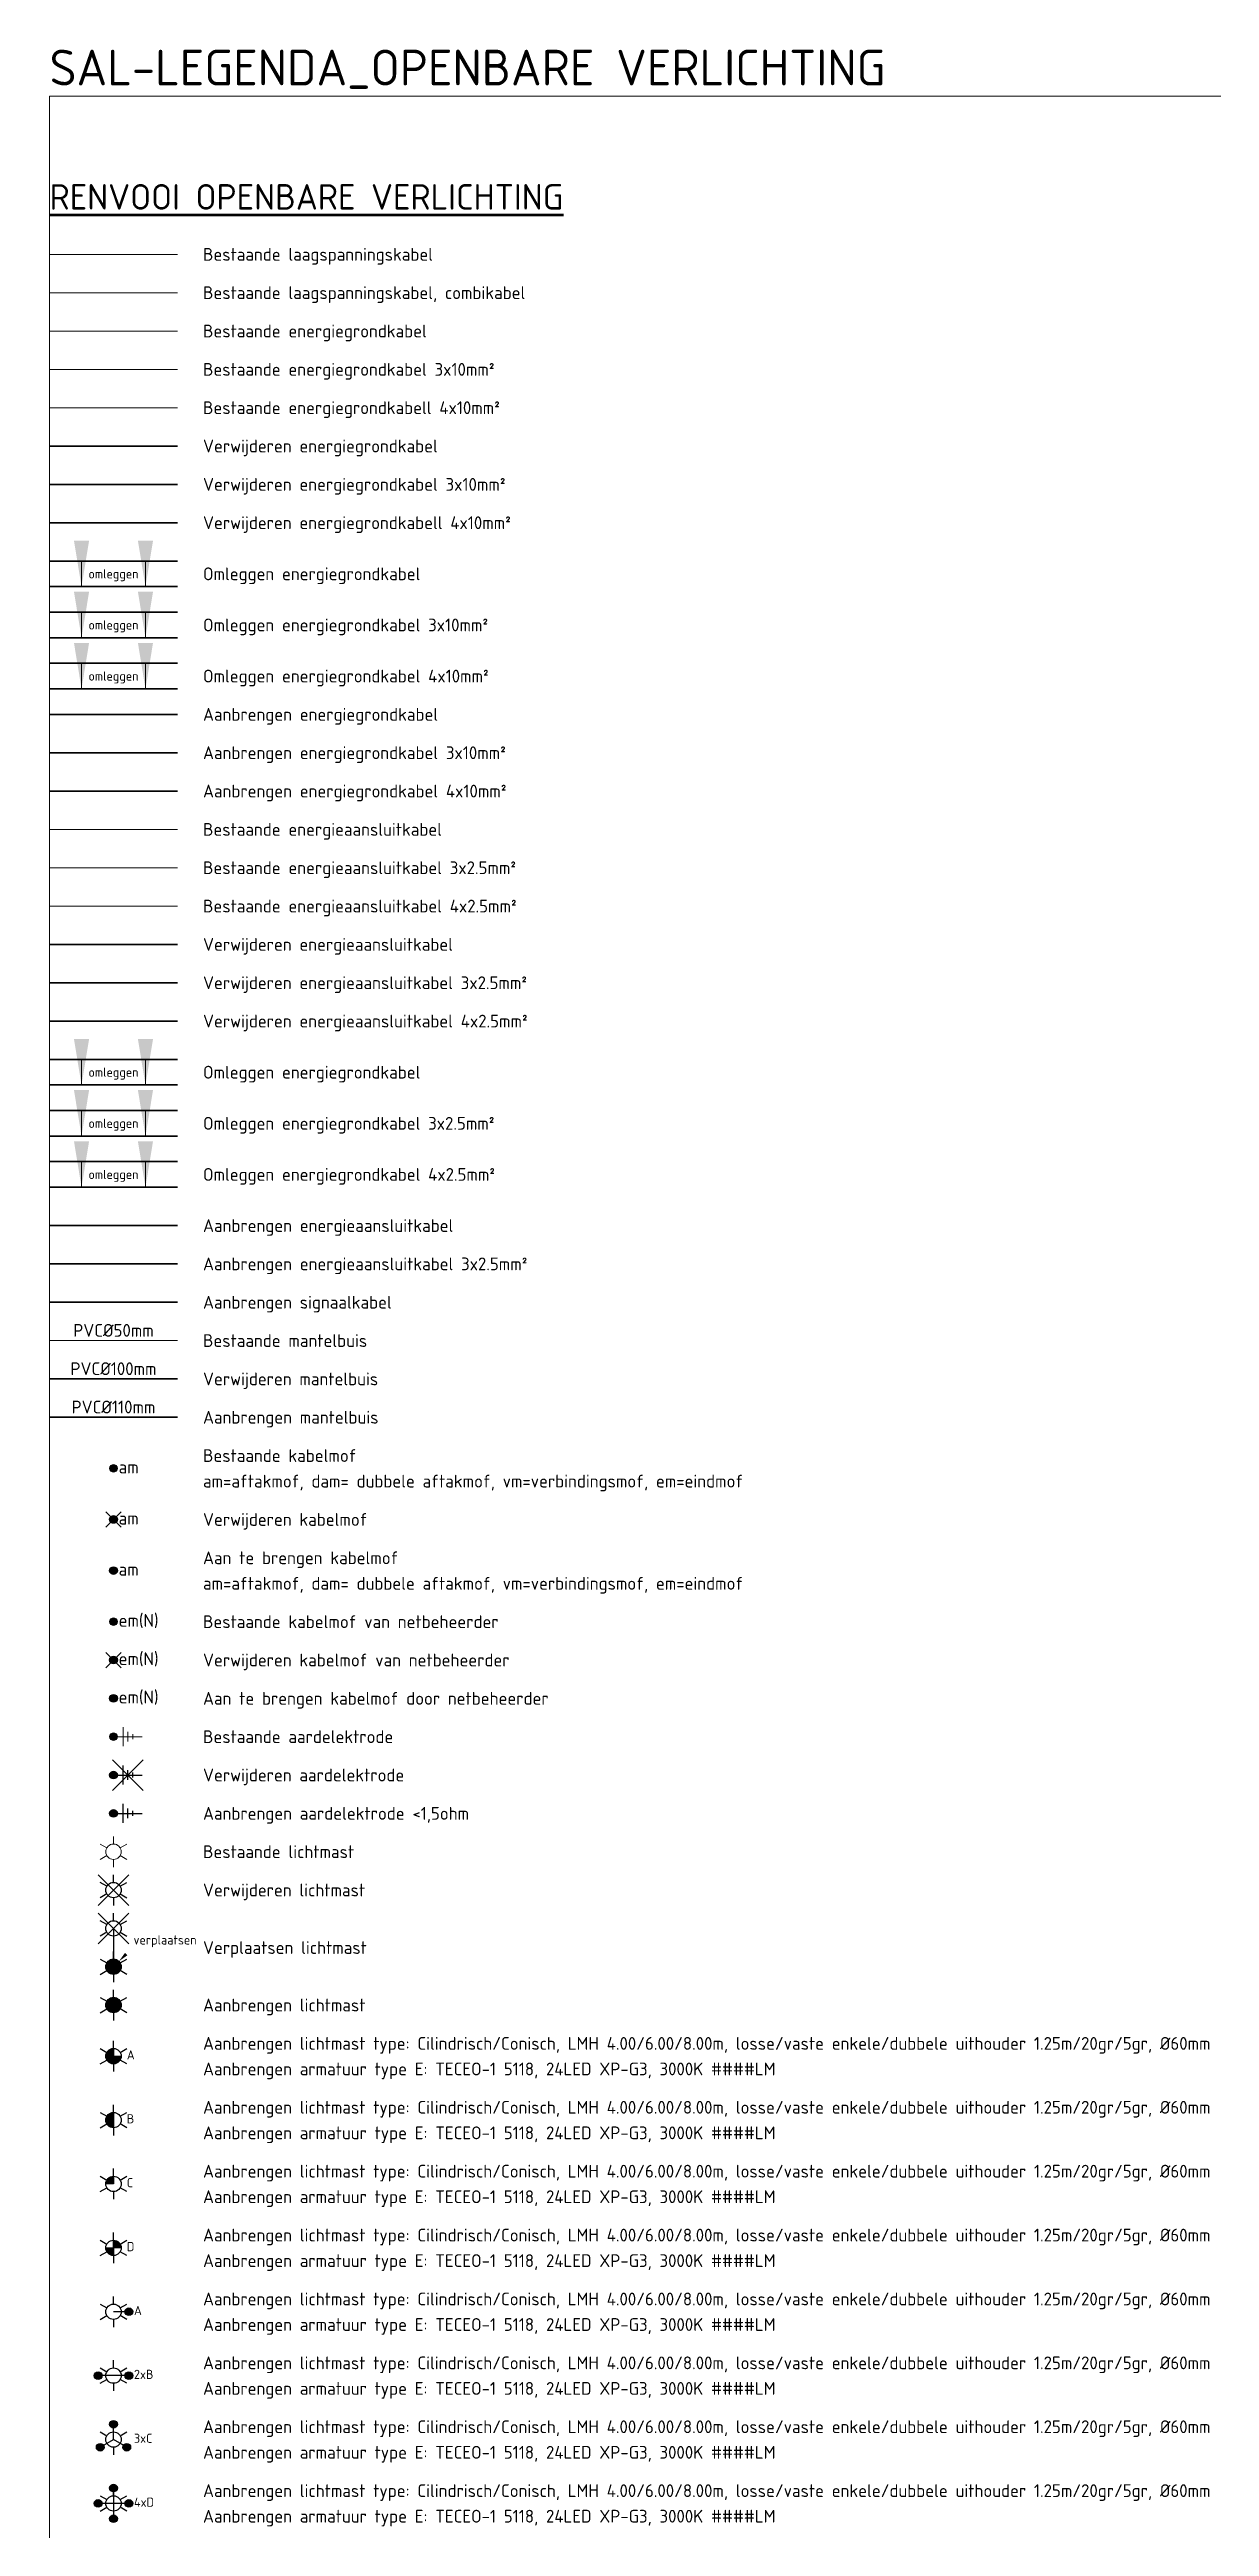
# Model space of a CAD drawing. Header units: metres. Extents: x 2925 to 2975, y 1964 to 2266.
# Drawn here: x 2924.6 to 2970, y 2169.2 to 2266.1 of the extents above; entities that cross this region are included whole.
import ezdxf
from ezdxf.enums import TextEntityAlignment as Align
from ezdxf.lldxf.tags import DXFTag

# ---------------------------------------------------------------- set-up
doc = ezdxf.new("R2010")
doc.units = ezdxf.units.M
for name, color, linetype, lineweight in [('B-WE-KL-ET_LS-G', 190, 'KL-LS-SO', 18), ('B-WE-OV-AARDING-S', 110, 'Continuous', 18), ('B-WE-OV-HULPSTUK_MOF-S', 140, 'Continuous', 18), ('B-WE-OV-HULPSTUK_MOF_NETBEHEERDER-S', 40, 'Continuous', 18), ('B-WE-OV-KABEL_AANSLUITKABEL-G', 21, 'OV-KABEL_AANSLUIT-SO', 18), ('B-WE-OV-KABEL_AANSLUITKABEL_3X2.5MM2-G', 21, 'OV-KABEL_AANSLUIT_3x2.5MM2-SO', 18), ('B-WE-OV-KABEL_AANSLUITKABEL_4X2.5MM2-G', 21, 'OV-KABEL_AANSLUIT_4x2.5MM2-SO', 18), ('B-WE-OV-KABEL_COMBIKABEL-G', 40, 'OV-COMBIKABEL-SO', 18), ('B-WE-OV-KABEL_VOEDINGSKABEL-G', 110, 'OV-KABEL_VOEDING-SO', 18), ('B-WE-OV-KABEL_VOEDINGSKABEL_3X10MM2-G', 110, 'OV-KABEL_AANSLUIT_3x10MM2-SO', 18), ('B-WE-OV-KABEL_VOEDINGSKABEL_4X10MM2-G', 110, 'OV-KABEL_AANSLUIT_4x10MM2-SO', 18), ('B-WE-OV-KABELDOORVOER_MANTELBUIS-G', 7, 'OV-KABELDOORVOER_MANTELBUIS-SO', 18), ('B-WE-OV-KABELDOORVOER_MANTELBUIS-T25', 7, 'Continuous', 25), ('B-WE-OV-LICHTMAST-S', 190, 'Continuous', 18), ('N-WE-OV-AARDING-S', 102, 'Continuous', 25), ('N-WE-OV-HULPSTUK_MOF-S', 160, 'Continuous', 25), ('N-WE-OV-HULPSTUK_MOF_NETBEHEERDER-S', 30, 'Continuous', 25), ('N-WE-OV-KABEL_AANSLUITKABEL-G', 20, 'OV-KABEL_AANSLUIT-SO', 35), ('N-WE-OV-KABEL_AANSLUITKABEL_3X2.5MM2-G', 20, 'OV-KABEL_AANSLUIT_3x2.5MM2-SO', 35), ('N-WE-OV-KABEL_AANSLUITKABEL_4X2.5MM2-G', 20, 'OV-KABEL_AANSLUIT_4x2.5MM2-SO', 35), ('N-WE-OV-KABEL_SIGNAALKABEL-G', 190, 'OV-KABEL_SIGNAAL-SO', 35), ('N-WE-OV-KABEL_VOEDINGSKABEL-G', 102, 'OV-KABEL_VOEDING-SO', 35), ('N-WE-OV-KABEL_VOEDINGSKABEL_3X10MM2-G', 102, 'OV-KABEL_AANSLUIT_3x10MM2-SO', 35), ('N-WE-OV-KABEL_VOEDINGSKABEL_4X10MM2-G', 102, 'OV-KABEL_AANSLUIT_4x10MM2-SO', 35), ('N-WE-OV-KABELDOORVOER_MANTELBUIS-G', 7, 'OV-KABELDOORVOER_MANTELBUIS-SO', 35), ('N-WE-OV-KABELDOORVOER_MANTELBUIS-T25', 7, 'Continuous', 25), ('N-WE-OV-LICHTMAST-S', 190, 'Continuous', 25), ('N-WE-OV-M', 7, 'Continuous', 18), ('N-WE-OV-T18', 10, 'Continuous', 18), ('V-WE-OV-AARDING-S', 110, 'Continuous', 25), ('V-WE-OV-HULPSTUK_MOF-S', 140, 'Continuous', 25), ('V-WE-OV-HULPSTUK_MOF_NETBEHEERDER-S', 40, 'Continuous', 25), ('V-WE-OV-KABEL_AANSLUITKABEL-G', 21, 'V-OV-KABEL_AANSLUIT-SO', 35), ('V-WE-OV-KABEL_AANSLUITKABEL_3X2.5MM2-G', 21, 'V-OV-KABEL_AANSLUIT_3x2.5MM2-SO', 35), ('V-WE-OV-KABEL_AANSLUITKABEL_4X2.5MM2-G', 21, 'V-OV-KABEL_AANSLUIT_4x2.5MM2-SO', 35), ('V-WE-OV-KABEL_VOEDINGSKABEL-G', 110, 'V-OV-KABEL_VOEDING-SO', 35), ('V-WE-OV-KABEL_VOEDINGSKABEL_3X10MM2-G', 110, 'V-OV-KABEL_AANSLUIT_3x10MM2-SO', 35), ('V-WE-OV-KABEL_VOEDINGSKABEL_4X10MM2-G', 110, 'V-OV-KABEL_AANSLUIT_4x10MM2-SO', 35), ('V-WE-OV-KABELDOORVOER_MANTELBUIS-G', 7, 'V-OV-KABELDOORVOER_MANTELBUIS-SO', 35), ('V-WE-OV-KABELDOORVOER_MANTELBUIS-T25', 7, 'Continuous', 25), ('V-WE-OV-LICHTMAST-S', 190, 'Continuous', 25), ('X-XX-AL-LEGENDA-T25', 7, 'Continuous', 25), ('X-XX-AL-LEGENDA-T50', 130, 'Continuous', 50)]:
    doc.layers.add(name, color=color, linetype=linetype, lineweight=lineweight)
doc.layers.add('X-XX-AL-HULPLIJN-G', color=211, linetype='Continuous', lineweight=18, plot=False)
doc.layers.add('X-XX-AL-HULPLIJN-T70', color=210, linetype='Continuous', lineweight=70, plot=False)
doc.styles.add('NLCS-ISO', font='NLCS-ISO.ttf')
doc.styles.add('NLCS-ISO-ANNOTATIEF-T18', font='NLCS-ISO.ttf', dxfattribs={"height": 1.8})
doc.styles.add('NLCS-ISO-ANNOTATIEF-T25', font='NLCS-ISO.ttf', dxfattribs={"height": 2.5})
doc.styles.add('NLCS-ISO-ANNOTATIEF-T50', font='NLCS-ISO.ttf', dxfattribs={"height": 5})
doc.styles.add('NLCS-ISO-ANNOTATIEF-T70', font='NLCS-ISO.ttf', dxfattribs={"height": 7})
doc.styles.get("Standard").update_dxf_attribs({"font": 'arial.ttf'})
tags = doc.linetypes.add('KL-LS-SO', pattern='A,4,-1,[103,NLCS.SHX,S=0.75,R=0,X=0,Y=0],-1,4,-1,["L",Standard,S=1,R=0,X=0,Y=-0.5],-2', length=13).pattern_tags.tags
tags[18] = DXFTag(74, 10)
tags = doc.linetypes.add('OV-COMBIKABEL-SO', pattern='A,4,-1,[103,NLCS.SHX,S=0.75,R=0,X=0,Y=0],-1,4,-1,["CK",Standard,S=1,R=0,X=0,Y=-0.5],-3', length=14).pattern_tags.tags
tags[18] = DXFTag(74, 10)
tags = doc.linetypes.add('OV-KABEL_AANSLUIT-SO', pattern='A,2,-1,[103,NLCS.SHX,S=0.75,R=0,X=0,Y=0],-1,2,-1,["OV",Standard,S=1,R=0,X=0,Y=-0.5],-3', length=10).pattern_tags.tags
tags[18] = DXFTag(74, 10)
tags = doc.linetypes.add('OV-KABEL_AANSLUIT_3x10MM2-SO', pattern='A,2,-1,[103,NLCS.SHX,S=0.75,R=0,X=0,Y=0],-1,2,-1,["3x10",Standard,S=1,R=0,X=0,Y=-0.5],-4', length=11).pattern_tags.tags
tags[18] = DXFTag(74, 10)
tags = doc.linetypes.add('OV-KABEL_AANSLUIT_3x2.5MM2-SO', pattern='A,2,-1,[103,NLCS.SHX,S=0.75,R=0,X=0,Y=0],-1,2,-1,["3x2.5",Standard,S=1,R=0,X=0,Y=-0.5],-4', length=11).pattern_tags.tags
tags[18] = DXFTag(74, 10)
tags = doc.linetypes.add('OV-KABEL_AANSLUIT_4x10MM2-SO', pattern='A,2,-1,[103,NLCS.SHX,S=0.75,R=0,X=0,Y=0],-1,2,-1,["4x10",Standard,S=1,R=0,X=0,Y=-0.5],-4', length=11).pattern_tags.tags
tags[18] = DXFTag(74, 10)
tags = doc.linetypes.add('OV-KABEL_AANSLUIT_4x2.5MM2-SO', pattern='A,2,-1,[103,NLCS.SHX,S=0.75,R=0,X=0,Y=0],-1,2,-1,["4x2.5",Standard,S=1,R=0,X=0,Y=-0.5],-4', length=11).pattern_tags.tags
tags[18] = DXFTag(74, 10)
tags = doc.linetypes.add('OV-KABEL_SIGNAAL-SO', pattern='A,4,-1,["S",Standard,S=1,R=0,X=0,Y=-0.5],-1,4,-1,["OV",Standard,S=1,R=0,X=0,Y=-0.5],-3', length=14).pattern_tags.tags
tags[19] = DXFTag(74, 10)
tags[6] = DXFTag(74, 10)
tags = doc.linetypes.add('OV-KABEL_VOEDING-SO', pattern='A,4,-1,[103,NLCS.SHX,S=0.75,R=0,X=0,Y=0],-1,4,-1,["OV",Standard,S=1,R=0,X=0,Y=-0.5],-3', length=14).pattern_tags.tags
tags[18] = DXFTag(74, 10)
doc.linetypes.add('OV-KABELDOORVOER_MANTELBUIS-SO', pattern='A,0,-0.5,[73,NLCS.SHX,S=1,R=0,X=0,Y=0],-0.5', length=1)
tags = doc.linetypes.add('V-OV-KABEL_AANSLUIT-SO', pattern='A,1,[24,NLCS.SHX,S=0.5,R=0,X=0,Y=0],1,-1,[103,NLCS.SHX,S=0.75,R=0,X=0,Y=0],-1,1,[24,NLCS.SHX,S=0.5,R=0,X=0,Y=0],1,-1,["OV",Standard,S=1,R=0,X=0,Y=-0.5],-3', length=10).pattern_tags.tags
tags[34] = DXFTag(74, 10)
tags = doc.linetypes.add('V-OV-KABEL_AANSLUIT_3x10MM2-SO', pattern='A,1,[24,NLCS.SHX,S=0.5,R=0,X=0,Y=0],1,-1,[103,NLCS.SHX,S=0.75,R=0,X=0,Y=0],-1,1,[24,NLCS.SHX,S=0.5,R=0,X=0,Y=0],1,-1,["3x10",Standard,S=1,R=0,X=0,Y=-0.5],-4', length=11).pattern_tags.tags
tags[34] = DXFTag(74, 10)
tags = doc.linetypes.add('V-OV-KABEL_AANSLUIT_3x2.5MM2-SO', pattern='A,1,[24,NLCS.SHX,S=0.5,R=0,X=0,Y=0],1,-1,[103,NLCS.SHX,S=0.75,R=0,X=0,Y=0],-1,1,[24,NLCS.SHX,S=0.5,R=0,X=0,Y=0],1,-1,["3x2.5",Standard,S=1,R=0,X=0,Y=-0.5],-4', length=11).pattern_tags.tags
tags[34] = DXFTag(74, 10)
tags = doc.linetypes.add('V-OV-KABEL_AANSLUIT_4x10MM2-SO', pattern='A,1,[24,NLCS.SHX,S=0.5,R=0,X=0,Y=0],1,-1,[103,NLCS.SHX,S=0.75,R=0,X=0,Y=0],-1,1,[24,NLCS.SHX,S=0.5,R=0,X=0,Y=0],1,-1,["4x10",Standard,S=1,R=0,X=0,Y=-0.5],-4', length=11).pattern_tags.tags
tags[34] = DXFTag(74, 10)
tags = doc.linetypes.add('V-OV-KABEL_AANSLUIT_4x2.5MM2-SO', pattern='A,1,[24,NLCS.SHX,S=0.5,R=0,X=0,Y=0],1,-1,[103,NLCS.SHX,S=0.75,R=0,X=0,Y=0],-1,1,[24,NLCS.SHX,S=0.5,R=0,X=0,Y=0],1,-1,["4x2.5",Standard,S=1,R=0,X=0,Y=-0.5],-4', length=11).pattern_tags.tags
tags[34] = DXFTag(74, 10)
tags = doc.linetypes.add('V-OV-KABEL_VOEDING-SO', pattern='A,2,[24,NLCS.SHX,S=0.5,R=0,X=0,Y=0],2,-1,[103,NLCS.SHX,S=0.75,R=0,X=0,Y=0],-1,2,[24,NLCS.SHX,S=0.5,R=0,X=0,Y=0],2,-1,["OV",Standard,S=1,R=0,X=0,Y=-0.5],-3', length=14).pattern_tags.tags
tags[34] = DXFTag(74, 10)
doc.linetypes.add('V-OV-KABELDOORVOER_MANTELBUIS-SO', pattern='A,0,-0.25,[24,NLCS.SHX,S=0.5,R=0,X=0.25,Y=0],-0.25,[73,NLCS.SHX,S=1,R=0,X=0,Y=0],-0.5', length=1)
doc.dimstyles.new('NLCS-ANNOTATIEF-T18-PIJL_L2_H0', dxfattribs={"dimtxt": 2.5, "dimasz": 1.8, "dimexe": 2, "dimexo": 2, "dimgap": 0.7, "dimtad": 1, "dimzin": 0, "dimdsep": 46, "dimtxsty": 'NLCS-ISO-ANNOTATIEF-T18', "dimcen": 0, "dimdle": 2, "dimclrd": 256, "dimclre": 256, "dimclrt": 10, "dimadec": 0, "dimazin": 0, "dimtfac": 1, "dimtdec": 3, "dimtofl": 0, "dimtmove": 0, "dimatfit": 3, "dimfxl": 2, "dimfxlon": 1, "dimtfillclr": 256, "dimtolj": 1, "dimtzin": 0, "dimlwd": -1, "dimlwe": -1, "dimarcsym": 0})

msp = doc.modelspace()

# ---------------------------------------------------------------- texts
at = {"layer": 'B-WE-OV-KABELDOORVOER_MANTELBUIS-T25', "style": 'NLCS-ISO-ANNOTATIEF-T25'}
msp.add_text('PVC%%C50mm', height=0.5, dxfattribs=at).set_placement((2927.146, 2215.6), align=Align.BOTTOM_CENTER)
at = {"layer": 'N-WE-OV-KABELDOORVOER_MANTELBUIS-T25', "style": 'NLCS-ISO-ANNOTATIEF-T25'}
msp.add_text('PVC%%C110mm', height=0.5, dxfattribs=at).set_placement((2927.146, 2212.6), align=Align.BOTTOM_CENTER)
at = {"layer": 'N-WE-OV-T18', "style": 'NLCS-ISO-ANNOTATIEF-T18'}
for s, p in [('omleggen', (2927.146, 2245.6)), ('omleggen', (2927.146, 2243.6)), ('omleggen', (2927.146, 2241.6)), ('omleggen', (2927.146, 2226.1)), ('omleggen', (2927.146, 2224.1)), ('omleggen', (2927.146, 2222.1)), ('verplaatsen', (2929.162, 2192.149))]:
    msp.add_text(s, height=0.36, dxfattribs=at).set_placement(p, align=Align.MIDDLE_CENTER)
at = {"layer": 'V-WE-OV-KABELDOORVOER_MANTELBUIS-T25', "style": 'NLCS-ISO-ANNOTATIEF-T25'}
msp.add_text('PVC%%C100mm', height=0.5, dxfattribs=at).set_placement((2927.146, 2214.1), align=Align.BOTTOM_CENTER)
at = {"layer": 'X-XX-AL-HULPLIJN-T70', "style": 'NLCS-ISO-ANNOTATIEF-T70'}
msp.add_text('SAL-LEGENDA_OPENBARE VERLICHTING', height=1.4, dxfattribs=at).set_placement((2924.646, 2264.29), align=Align.BOTTOM_LEFT)
at = {"layer": 'X-XX-AL-LEGENDA-T25', "style": 'NLCS-ISO-ANNOTATIEF-T25'}
for s, p in [('Bestaande laagspanningskabel', (2930.646, 2257.85)), ('Bestaande laagspanningskabel, combikabel', (2930.646, 2256.35)), ('Bestaande energiegrondkabel', (2930.646, 2254.85)), ('Bestaande energiegrondkabel 3x10mm²', (2930.646, 2253.35)), ('Bestaande energiegrondkabell 4x10mm²', (2930.646, 2251.85)), ('Verwijderen energiegrondkabel', (2930.646, 2250.35)), ('Verwijderen energiegrondkabel 3x10mm²', (2930.646, 2248.85)), ('Verwijderen energiegrondkabell 4x10mm²', (2930.646, 2247.35)), ('Omleggen energiegrondkabel', (2930.646, 2245.35)), ('Omleggen energiegrondkabel 3x10mm²', (2930.646, 2243.35)), ('Omleggen energiegrondkabel 4x10mm²', (2930.646, 2241.35)), ('Aanbrengen energiegrondkabel', (2930.646, 2239.85)), ('Aanbrengen energiegrondkabel 3x10mm²', (2930.646, 2238.35)), ('Aanbrengen energiegrondkabel 4x10mm²', (2930.646, 2236.85)), ('Bestaande energieaansluitkabel', (2930.646, 2235.35)), ('Bestaande energieaansluitkabel 3x2.5mm²', (2930.646, 2233.85)), ('Bestaande energieaansluitkabel 4x2.5mm²', (2930.646, 2232.35)), ('Verwijderen energieaansluitkabel', (2930.646, 2230.85)), ('Verwijderen energieaansluitkabel 3x2.5mm²', (2930.646, 2229.35)), ('Verwijderen energieaansluitkabel 4x2.5mm²', (2930.646, 2227.85)), ('Omleggen energiegrondkabel', (2930.646, 2225.85)), ('Omleggen energiegrondkabel 3x2.5mm²', (2930.646, 2223.85)), ('Omleggen energiegrondkabel 4x2.5mm²', (2930.646, 2221.85)), ('Aanbrengen energieaansluitkabel', (2930.646, 2219.85)), ('Aanbrengen energieaansluitkabel 3x2.5mm²', (2930.646, 2218.35)), ('Aanbrengen signaalkabel', (2930.646, 2216.85)), ('Bestaande mantelbuis', (2930.646, 2215.35)), ('Verwijderen mantelbuis', (2930.646, 2213.85)), ('Aanbrengen mantelbuis', (2930.646, 2212.35)), ('Bestaande kabelmof', (2930.646, 2210.85)), ('am=aftakmof, dam= dubbele aftakmof, vm=verbindingsmof, em=eindmof', (2930.646, 2209.85)), ('Verwijderen kabelmof', (2930.646, 2208.35)), ('Aan te brengen kabelmof', (2930.646, 2206.85)), ('am=aftakmof, dam= dubbele aftakmof, vm=verbindingsmof, em=eindmof', (2930.646, 2205.85)), ('Bestaande kabelmof van netbeheerder', (2930.646, 2204.35)), ('Verwijderen kabelmof van netbeheerder', (2930.646, 2202.85)), ('Aan te brengen kabelmof door netbeheerder', (2930.646, 2201.35)), ('Bestaande aardelektrode', (2930.646, 2199.85)), ('Verwijderen aardelektrode', (2930.646, 2198.35)), ('Aanbrengen aardelektrode <1,5ohm', (2930.646, 2196.85)), ('Bestaande lichtmast', (2930.646, 2195.35)), ('Verwijderen lichtmast', (2930.646, 2193.85)), ('Verplaatsen lichtmast', (2930.646, 2191.6)), ('Aanbrengen lichtmast', (2930.646, 2189.35)), ('Aanbrengen lichtmast type: Cilindrisch/Conisch, LMH 4.00/6.00/8.00m, losse/vaste enkele/dubbele uithouder 1.25m/20gr/5gr, %%C60mm', (2930.646, 2187.85)), ('Aanbrengen armatuur type E: TECEO-1 5118, 24LED XP-G3, 3000K ####LM', (2930.646, 2186.85)), ('Aanbrengen lichtmast type: Cilindrisch/Conisch, LMH 4.00/6.00/8.00m, losse/vaste enkele/dubbele uithouder 1.25m/20gr/5gr, %%C60mm', (2930.646, 2185.35)), ('Aanbrengen armatuur type E: TECEO-1 5118, 24LED XP-G3, 3000K ####LM', (2930.646, 2184.35)), ('Aanbrengen lichtmast type: Cilindrisch/Conisch, LMH 4.00/6.00/8.00m, losse/vaste enkele/dubbele uithouder 1.25m/20gr/5gr, %%C60mm', (2930.646, 2182.85)), ('Aanbrengen armatuur type E: TECEO-1 5118, 24LED XP-G3, 3000K ####LM', (2930.646, 2181.85)), ('Aanbrengen lichtmast type: Cilindrisch/Conisch, LMH 4.00/6.00/8.00m, losse/vaste enkele/dubbele uithouder 1.25m/20gr/5gr, %%C60mm', (2930.646, 2180.35)), ('Aanbrengen armatuur type E: TECEO-1 5118, 24LED XP-G3, 3000K ####LM', (2930.646, 2179.35)), ('Aanbrengen lichtmast type: Cilindrisch/Conisch, LMH 4.00/6.00/8.00m, losse/vaste enkele/dubbele uithouder 1.25m/20gr/5gr, %%C60mm', (2930.646, 2177.85)), ('Aanbrengen armatuur type E: TECEO-1 5118, 24LED XP-G3, 3000K ####LM', (2930.646, 2176.85)), ('Aanbrengen lichtmast type: Cilindrisch/Conisch, LMH 4.00/6.00/8.00m, losse/vaste enkele/dubbele uithouder 1.25m/20gr/5gr, %%C60mm', (2930.646, 2175.35)), ('Aanbrengen armatuur type E: TECEO-1 5118, 24LED XP-G3, 3000K ####LM', (2930.646, 2174.35)), ('Aanbrengen lichtmast type: Cilindrisch/Conisch, LMH 4.00/6.00/8.00m, losse/vaste enkele/dubbele uithouder 1.25m/20gr/5gr, %%C60mm', (2930.646, 2172.85)), ('Aanbrengen armatuur type E: TECEO-1 5118, 24LED XP-G3, 3000K ####LM', (2930.646, 2171.85)), ('Aanbrengen lichtmast type: Cilindrisch/Conisch, LMH 4.00/6.00/8.00m, losse/vaste enkele/dubbele uithouder 1.25m/20gr/5gr, %%C60mm', (2930.646, 2170.35)), ('Aanbrengen armatuur type E: TECEO-1 5118, 24LED XP-G3, 3000K ####LM', (2930.646, 2169.35))]:
    msp.add_text(s, height=0.5, dxfattribs=at).set_placement(p)
at = {"layer": 'X-XX-AL-LEGENDA-T50', "style": 'NLCS-ISO-ANNOTATIEF-T50'}
msp.add_text('%%URENVOOI OPENBARE VERLICHTING', height=1, dxfattribs=at).set_placement((2924.646, 2259.85))

# ---------------------------------------------------------------- blocks, each defined once
blk = doc.blocks.new('SOV-HULP_MOF-SO')
h = blk.add_hatch(color=256)
h.dxf.hatch_style = 1
edge = h.paths.add_edge_path()
edge.add_arc((0, 0), 0.75, 0, 360)
blk.add_circle((0, 0), 0.75)
at = {"style": 'NLCS-ISO'}
blk.add_attdef('Soort:', text='', height=2.5, dxfattribs=at).set_placement((1, 0.25), align=Align.MIDDLE_LEFT)
blk = doc.blocks.new('SOV-LICHTMAST-SO')
h = blk.add_hatch(color=256)
h.dxf.hatch_style = 1
edge = h.paths.add_edge_path()
edge.add_arc((0, 0), 1.5, 0, 360)
at = {"flags": 128}
for points in [[(-2.6, 1.5), (-1.3, 0.75)], [(0, 1.5), (0, 3)], [(1.3, 0.75), (2.6, 1.5)], [(-2.6, -1.5), (-1.3, -0.75)], [(0, -1.5), (0, -3)], [(2.6, -1.5), (1.3, -0.75)]]:
    blk.add_lwpolyline(points, dxfattribs=at)
blk.add_circle((0, 0), 1.5)
at = {"style": 'NLCS-ISO'}
blk.add_attdef('TYPE', text='', height=1.8, dxfattribs=at).set_placement((2.6, 0.25), align=Align.MIDDLE_LEFT)
blk = doc.blocks.new('SOV-LICHTMAST_TYPE1-SO')
h = blk.add_hatch(color=256)
h.dxf.hatch_style = 1
h.paths.add_polyline_path([(0, 0), (0, 1.5, 0.414214), (-1.5, 0, 1), (1.5, 0)])
at = {"flags": 128}
for points in [[(-2.6, 1.5), (-1.3, 0.75)], [(0, 1.5), (0, 3)], [(0, 1.5), (0, 0), (1.5, 0)], [(1.3, 0.75), (2.6, 1.5)], [(-2.6, -1.5), (-1.3, -0.75)], [(0, -1.5), (0, -3)], [(2.6, -1.5), (1.3, -0.75)]]:
    blk.add_lwpolyline(points, dxfattribs=at)
blk.add_circle((0, 0), 1.5)
at = {"style": 'NLCS-ISO'}
blk.add_attdef('TYPE', text='', height=1.8, dxfattribs=at).set_placement((2.6, 0.25), align=Align.MIDDLE_LEFT)
blk = doc.blocks.new('SOV-LICHTMAST_TYPE2-SO')
h = blk.add_hatch(color=256)
h.dxf.hatch_style = 1
h.paths.add_polyline_path([(0, 1.5, 0.414214), (-1.5, 0, 0.414214), (0, -1.5)])
blk.add_line((0, 1.5), (0, -1.5))
at = {"flags": 128}
for points in [[(-2.6, 1.5), (-1.3, 0.75)], [(0, 1.5), (0, 3)], [(1.3, 0.75), (2.6, 1.5)], [(-2.6, -1.5), (-1.3, -0.75)], [(0, -1.5), (0, -3)], [(2.6, -1.5), (1.3, -0.75)]]:
    blk.add_lwpolyline(points, dxfattribs=at)
blk.add_circle((0, 0), 1.5)
at = {"style": 'NLCS-ISO'}
blk.add_attdef('TYPE', text='', height=1.8, dxfattribs=at).set_placement((2.6, 0.25), align=Align.MIDDLE_LEFT)
blk = doc.blocks.new('SOV-LICHTMAST_TYPE3-SO')
h = blk.add_hatch(color=256)
h.dxf.hatch_style = 1
h.paths.add_polyline_path([(0, 1.5, 0.414214), (-1.5, 0), (0, 0)])
at = {"flags": 128}
for points in [[(-2.6, 1.5), (-1.3, 0.75)], [(0, 1.5), (0, 0), (-1.5, 0)], [(0, 1.5), (0, 3)], [(1.3, 0.75), (2.6, 1.5)], [(-2.6, -1.5), (-1.3, -0.75)], [(0, -1.5), (0, -3)], [(2.6, -1.5), (1.3, -0.75)]]:
    blk.add_lwpolyline(points, dxfattribs=at)
blk.add_circle((0, 0), 1.5)
at = {"style": 'NLCS-ISO'}
blk.add_attdef('TYPE', text='', height=1.8, dxfattribs=at).set_placement((2.6, 0.25), align=Align.MIDDLE_LEFT)
blk = doc.blocks.new('SOV-LICHTMAST_TYPE4-SO')
h = blk.add_hatch(color=256)
h.dxf.hatch_style = 1
h.paths.add_polyline_path([(-1.5, 0, 0.414214), (0, -1.5), (0, 0)])
h = blk.add_hatch(color=256)
h.dxf.hatch_style = 1
h.paths.add_polyline_path([(1.5, 0, 0.414214), (0, 1.5), (0, 0)])
at = {"flags": 128}
for points in [[(-2.6, 1.5), (-1.3, 0.75)], [(-1.5, 0), (0, 0), (0, -1.5)], [(0, 1.5), (0, 3)], [(1.5, 0), (0, 0), (0, 1.5)], [(1.3, 0.75), (2.6, 1.5)], [(-2.6, -1.5), (-1.3, -0.75)], [(0, -1.5), (0, -3)], [(2.6, -1.5), (1.3, -0.75)]]:
    blk.add_lwpolyline(points, dxfattribs=at)
blk.add_circle((0, 0), 1.5)
at = {"style": 'NLCS-ISO'}
blk.add_attdef('TYPE', text='', height=1.8, dxfattribs=at).set_placement((2.6, 0.25), align=Align.MIDDLE_LEFT)
blk = doc.blocks.new('B-SOV-LICHTMAST-SO')
for p, q in [((-1.3, 0.75), (-2.6, 1.5)), ((0, 1.5), (0, 3)), ((1.3, 0.75), (2.6, 1.5)), ((-1.3, -0.75), (-2.6, -1.5)), ((0, -1.5), (0, -3)), ((1.3, -0.75), (2.6, -1.5))]:
    blk.add_line(p, q)
blk.add_circle((0, 0), 1.5)
at = {"style": 'NLCS-ISO'}
blk.add_attdef('TYPE', text='', height=1.8, dxfattribs=at).set_placement((0, 3), align=Align.BOTTOM_CENTER)
blk = doc.blocks.new('V-SOV-LICHTMAST-SO')
for p, q in [((-3, 3), (3, -3)), ((3, 3), (-3, -3)), ((-1.3, 0.75), (-2.6, 1.5)), ((0, 1.5), (0, 3)), ((1.3, 0.75), (2.6, 1.5)), ((-1.3, -0.75), (-2.6, -1.5)), ((0, -1.5), (0, -3)), ((1.3, -0.75), (2.6, -1.5))]:
    blk.add_line(p, q)
blk.add_circle((0, 0), 1.5)
at = {"style": 'NLCS-ISO'}
blk.add_attdef('TYPE', text='', height=1.8, dxfattribs=at).set_placement((2.6, 0.25), align=Align.MIDDLE_LEFT)
blk = doc.blocks.new('SOV-AARDING_AARDELEKTRODE-SO')
h = blk.add_hatch(color=256)
h.dxf.hatch_style = 1
edge = h.paths.add_edge_path()
edge.add_arc((0, 0), 0.75, 90, 450)
for p, q in [((0, 0), (5.62, 0)), ((1.87, -1.88), (1.87, 1.87)), ((2.81, -0.94), (2.81, 0.94)), ((3.75, -0.47), (3.75, 0.47))]:
    blk.add_line(p, q)
blk.add_circle((0, 0), 0.75)
blk = doc.blocks.new('V-SOV-AARDING_AARDELEKTRODE-SO')
h = blk.add_hatch(color=256)
h.dxf.hatch_style = 1
edge = h.paths.add_edge_path()
edge.add_arc((0, 0), 0.75, 90, 450)
for p, q in [((-0.19, 3), (5.81, -3)), ((5.81, 3), (-0.19, -3)), ((0, 0), (5.62, 0)), ((1.87, -1.88), (1.87, 1.87)), ((2.81, -0.94), (2.81, 0.94)), ((3.75, -0.47), (3.75, 0.47))]:
    blk.add_line(p, q)
blk.add_circle((0, 0), 0.75)
blk = doc.blocks.new('V-SOV-HULP_MOF-SO')
h = blk.add_hatch(color=256)
h.dxf.hatch_style = 1
edge = h.paths.add_edge_path()
edge.add_arc((0, 0), 0.75, 0, 360)
for p, q in [((-1.5, 1.5), (1.5, -1.5)), ((1.5, 1.5), (-1.5, -1.5))]:
    blk.add_line(p, q)
blk.add_circle((0, 0), 0.75)
at = {"style": 'NLCS-ISO'}
blk.add_attdef('Soort:', text='', height=2.5, dxfattribs=at).set_placement((1, 0.25), align=Align.MIDDLE_LEFT)
blk = doc.blocks.new('SOV-LICHTMAST_UITHOUDER_1U-SO')
h = blk.add_hatch(color=256)
h.dxf.hatch_style = 1
edge = h.paths.add_edge_path()
edge.add_arc((3, 0), 0.75, -90, 270)
blk.add_line((3, 0), (0, 0))
at = {"flags": 128}
for points in [[(-2.6, 1.5), (-1.3, 0.75)], [(0, 1.5), (0, 3)], [(1.3, 0.75), (2.6, 1.5)], [(-2.6, -1.5), (-1.3, -0.75)], [(0, -1.5), (0, -3)], [(2.6, -1.5), (1.3, -0.75)]]:
    blk.add_lwpolyline(points, dxfattribs=at)
for centre, radius in [((0, 0), 1.5), ((3, 0), 0.75)]:
    blk.add_circle(centre, radius)
at = {"style": 'NLCS-ISO'}
blk.add_attdef('TYPE', text='', height=1.8, dxfattribs=at).set_placement((4, 0.25), align=Align.MIDDLE_LEFT)
blk = doc.blocks.new('SOV-LICHTMAST_UITHOUDER_2U-SO')
h = blk.add_hatch(color=256)
h.dxf.hatch_style = 1
edge = h.paths.add_edge_path()
edge.add_arc((-3, 0), 0.75, 90, 450)
h = blk.add_hatch(color=256)
h.dxf.hatch_style = 1
edge = h.paths.add_edge_path()
edge.add_arc((3, 0), 0.75, 90, 450)
blk.add_line((3, 0), (-3, 0))
at = {"flags": 128}
for points in [[(-2.6, 1.5), (-1.3, 0.75)], [(0, 1.5), (0, 3)], [(1.3, 0.75), (2.6, 1.5)], [(-2.6, -1.5), (-1.3, -0.75)], [(0, -1.5), (0, -3)], [(2.6, -1.5), (1.3, -0.75)]]:
    blk.add_lwpolyline(points, dxfattribs=at)
for centre, radius in [((-3, 0), 0.75), ((0, 0), 1.5), ((3, 0), 0.75)]:
    blk.add_circle(centre, radius)
at = {"style": 'NLCS-ISO'}
blk.add_attdef('TYPE', text='', height=1.8, dxfattribs=at).set_placement((4, 0.25), align=Align.MIDDLE_LEFT)
blk = doc.blocks.new('SOV-LICHTMAST_UITHOUDER_3U-SO')
h = blk.add_hatch(color=256)
h.dxf.hatch_style = 1
edge = h.paths.add_edge_path()
edge.add_arc((0, 3), 0.75, 0, 360)
h = blk.add_hatch(color=256)
h.dxf.hatch_style = 1
edge = h.paths.add_edge_path()
edge.add_arc((-2.6, -1.5), 0.75, 120, 480)
h = blk.add_hatch(color=256)
h.dxf.hatch_style = 1
edge = h.paths.add_edge_path()
edge.add_arc((2.6, -1.5), 0.75, 240, 600)
at = {"flags": 128}
for points in [[(-2.6, 1.5), (-1.3, 0.75)], [(-2.6, -1.5), (0, 0)], [(0, 0), (0, 3)], [(2.6, -1.5), (0, 0)], [(1.3, 0.75), (2.6, 1.5)], [(0, -1.5), (0, -3)]]:
    blk.add_lwpolyline(points, dxfattribs=at)
for centre, radius in [((0, 0), 1.5), ((0, 3), 0.75), ((-2.6, -1.5), 0.75), ((2.6, -1.5), 0.75)]:
    blk.add_circle(centre, radius)
at = {"style": 'NLCS-ISO'}
blk.add_attdef('TYPE', text='', height=1.8, dxfattribs=at).set_placement((4, 0.25), align=Align.MIDDLE_LEFT)
blk = doc.blocks.new('SOV-LICHTMAST_UITHOUDER_4U-SO')
h = blk.add_hatch(color=256)
h.dxf.hatch_style = 1
edge = h.paths.add_edge_path()
edge.add_arc((-3, 0), 0.75, 90, 450)
h = blk.add_hatch(color=256)
h.dxf.hatch_style = 1
edge = h.paths.add_edge_path()
edge.add_arc((0, 3), 0.75, 180, 540)
h = blk.add_hatch(color=256)
h.dxf.hatch_style = 1
edge = h.paths.add_edge_path()
edge.add_arc((3, 0), 0.75, 90, 450)
h = blk.add_hatch(color=256)
h.dxf.hatch_style = 1
edge = h.paths.add_edge_path()
edge.add_arc((0, -3), 0.75, 180, 540)
for p, q in [((3, 0), (-3, 0)), ((0, 3), (0, -3))]:
    blk.add_line(p, q)
at = {"flags": 128}
for points in [[(-2.6, 1.5), (-1.3, 0.75)], [(0, 1.5), (0, 3)], [(1.3, 0.75), (2.6, 1.5)], [(-2.6, -1.5), (-1.3, -0.75)], [(0, -1.5), (0, -3)], [(2.6, -1.5), (1.3, -0.75)]]:
    blk.add_lwpolyline(points, dxfattribs=at)
for centre, radius in [((-3, 0), 0.75), ((0, 0), 1.5), ((0, 3), 0.75), ((3, 0), 0.75), ((0, -3), 0.75)]:
    blk.add_circle(centre, radius)
at = {"style": 'NLCS-ISO'}
blk.add_attdef('TYPE', text='', height=1.8, dxfattribs=at).set_placement((4, 0.25), align=Align.MIDDLE_LEFT)

# ---------------------------------------------------------------- linework, layer by layer
at = {"flags": 128}
msp.add_lwpolyline([(2927.146, 2192.6), (2927.146, 2191.1)], dxfattribs=at)
at = {"layer": 'B-WE-KL-ET_LS-G', "flags": 128}
msp.add_lwpolyline([(2924.646, 2258.1), (2929.646, 2258.1)], dxfattribs=at)
at = {"layer": 'B-WE-OV-KABEL_AANSLUITKABEL-G', "flags": 128}
msp.add_lwpolyline([(2924.646, 2235.6), (2929.646, 2235.6)], dxfattribs=at)
at = {"layer": 'B-WE-OV-KABEL_AANSLUITKABEL_3X2.5MM2-G', "flags": 128}
msp.add_lwpolyline([(2924.646, 2234.1), (2929.646, 2234.1)], dxfattribs=at)
at = {"layer": 'B-WE-OV-KABEL_AANSLUITKABEL_4X2.5MM2-G', "flags": 128}
msp.add_lwpolyline([(2924.646, 2232.6), (2929.646, 2232.6)], dxfattribs=at)
at = {"layer": 'B-WE-OV-KABEL_COMBIKABEL-G', "flags": 128}
msp.add_lwpolyline([(2924.646, 2256.6), (2929.646, 2256.6)], dxfattribs=at)
at = {"layer": 'B-WE-OV-KABEL_VOEDINGSKABEL-G', "flags": 128}
msp.add_lwpolyline([(2924.646, 2255.1), (2929.646, 2255.1)], dxfattribs=at)
at = {"layer": 'B-WE-OV-KABEL_VOEDINGSKABEL_3X10MM2-G', "flags": 128}
msp.add_lwpolyline([(2924.646, 2253.6), (2929.646, 2253.6)], dxfattribs=at)
at = {"layer": 'B-WE-OV-KABEL_VOEDINGSKABEL_4X10MM2-G', "flags": 128}
msp.add_lwpolyline([(2924.646, 2252.1), (2929.646, 2252.1)], dxfattribs=at)
at = {"layer": 'B-WE-OV-KABELDOORVOER_MANTELBUIS-G', "flags": 128}
msp.add_lwpolyline([(2924.646, 2215.6), (2929.646, 2215.6)], dxfattribs=at)
at = {"layer": 'N-WE-OV-KABEL_AANSLUITKABEL-G', "flags": 128}
for points in [[(2924.646, 2225.6), (2929.646, 2225.6)], [(2924.646, 2220.1), (2929.646, 2220.1)]]:
    msp.add_lwpolyline(points, dxfattribs=at)
at = {"layer": 'N-WE-OV-KABEL_AANSLUITKABEL_3X2.5MM2-G', "flags": 128}
for points in [[(2924.646, 2223.6), (2929.646, 2223.6)], [(2924.646, 2218.6), (2929.646, 2218.6)]]:
    msp.add_lwpolyline(points, dxfattribs=at)
at = {"layer": 'N-WE-OV-KABEL_AANSLUITKABEL_4X2.5MM2-G', "flags": 128}
msp.add_lwpolyline([(2924.646, 2221.6), (2929.646, 2221.6)], dxfattribs=at)
at = {"layer": 'N-WE-OV-KABEL_SIGNAALKABEL-G', "flags": 128}
msp.add_lwpolyline([(2924.646, 2217.1), (2929.646, 2217.1)], dxfattribs=at)
at = {"layer": 'N-WE-OV-KABEL_VOEDINGSKABEL-G', "flags": 128}
for points in [[(2924.646, 2245.1), (2929.646, 2245.1)], [(2924.646, 2240.1), (2929.646, 2240.1)]]:
    msp.add_lwpolyline(points, dxfattribs=at)
at = {"layer": 'N-WE-OV-KABEL_VOEDINGSKABEL_3X10MM2-G', "flags": 128}
for points in [[(2924.646, 2243.1), (2929.646, 2243.1)], [(2924.646, 2238.6), (2929.646, 2238.6)]]:
    msp.add_lwpolyline(points, dxfattribs=at)
at = {"layer": 'N-WE-OV-KABEL_VOEDINGSKABEL_4X10MM2-G', "flags": 128}
for points in [[(2924.646, 2241.1), (2929.646, 2241.1)], [(2924.646, 2237.1), (2929.646, 2237.1)]]:
    msp.add_lwpolyline(points, dxfattribs=at)
at = {"layer": 'N-WE-OV-KABELDOORVOER_MANTELBUIS-G', "flags": 128}
msp.add_lwpolyline([(2924.646, 2212.6), (2929.646, 2212.6)], dxfattribs=at)
at = {"layer": 'N-WE-OV-M', "flags": 128}
msp.add_lwpolyline([(2927.359, 2191.312, 0, 0.133, 0), (2927.641, 2191.595, 0, 0, 0.531474), (2927.446, 2192.6, 0, 0, 0.531474)], format="xyseb", dxfattribs=at)
at = {"layer": 'V-WE-OV-KABEL_AANSLUITKABEL-G', "flags": 128}
for points in [[(2924.646, 2231.1), (2929.646, 2231.1)], [(2924.646, 2226.6), (2929.646, 2226.6)]]:
    msp.add_lwpolyline(points, dxfattribs=at)
at = {"layer": 'V-WE-OV-KABEL_AANSLUITKABEL_3X2.5MM2-G', "flags": 128}
for points in [[(2924.646, 2229.6), (2929.646, 2229.6)], [(2924.646, 2224.6), (2929.646, 2224.6)]]:
    msp.add_lwpolyline(points, dxfattribs=at)
at = {"layer": 'V-WE-OV-KABEL_AANSLUITKABEL_4X2.5MM2-G', "flags": 128}
for points in [[(2924.646, 2228.1), (2929.646, 2228.1)], [(2924.646, 2222.6), (2929.646, 2222.6)]]:
    msp.add_lwpolyline(points, dxfattribs=at)
at = {"layer": 'V-WE-OV-KABEL_VOEDINGSKABEL-G', "flags": 128}
for points in [[(2924.646, 2250.6), (2929.646, 2250.6)], [(2924.646, 2246.1), (2929.646, 2246.1)]]:
    msp.add_lwpolyline(points, dxfattribs=at)
at = {"layer": 'V-WE-OV-KABEL_VOEDINGSKABEL_3X10MM2-G', "flags": 128}
for points in [[(2924.646, 2249.1), (2929.646, 2249.1)], [(2924.646, 2244.1), (2929.646, 2244.1)]]:
    msp.add_lwpolyline(points, dxfattribs=at)
at = {"layer": 'V-WE-OV-KABEL_VOEDINGSKABEL_4X10MM2-G', "flags": 128}
for points in [[(2924.646, 2247.6), (2929.646, 2247.6)], [(2924.646, 2242.1), (2929.646, 2242.1)]]:
    msp.add_lwpolyline(points, dxfattribs=at)
at = {"layer": 'V-WE-OV-KABELDOORVOER_MANTELBUIS-G', "flags": 128}
msp.add_lwpolyline([(2924.646, 2214.1), (2929.646, 2214.1)], dxfattribs=at)
at = {"layer": 'X-XX-AL-HULPLIJN-G', "flags": 128}
msp.add_lwpolyline([(2924.646, 2264.29), (2974.646, 2264.29), (2974.646, 1964.29), (2924.646, 1964.29)], close=True, dxfattribs=at)

# ---------------------------------------------------------------- block references
at = {"layer": 'B-WE-OV-AARDING-S', "xscale": 0.2, "yscale": 0.2, "zscale": 0.2}
msp.add_blockref('SOV-AARDING_AARDELEKTRODE-SO', (2927.146, 2200.1), dxfattribs=at)
at = {"layer": 'B-WE-OV-HULPSTUK_MOF-S', "xscale": 0.2, "yscale": 0.2, "zscale": 0.2}
msp.add_blockref('SOV-HULP_MOF-SO', (2927.146, 2210.6), dxfattribs=at).add_auto_attribs({'Soort:': 'am'})
at = {"layer": 'B-WE-OV-HULPSTUK_MOF_NETBEHEERDER-S', "xscale": 0.2, "yscale": 0.2, "zscale": 0.2}
msp.add_blockref('SOV-HULP_MOF-SO', (2927.146, 2204.6), dxfattribs=at).add_auto_attribs({'Soort:': 'em(N)'})
at = {"layer": 'B-WE-OV-LICHTMAST-S', "xscale": 0.2, "yscale": 0.2, "zscale": 0.2}
msp.add_blockref('B-SOV-LICHTMAST-SO', (2927.146, 2195.6), dxfattribs=at)
at = {"layer": 'N-WE-OV-AARDING-S', "xscale": 0.2, "yscale": 0.2, "zscale": 0.2}
msp.add_blockref('SOV-AARDING_AARDELEKTRODE-SO', (2927.146, 2197.1), dxfattribs=at)
at = {"layer": 'N-WE-OV-HULPSTUK_MOF-S', "xscale": 0.2, "yscale": 0.2, "zscale": 0.2}
msp.add_blockref('SOV-HULP_MOF-SO', (2927.146, 2206.6), dxfattribs=at).add_auto_attribs({'Soort:': 'am'})
at = {"layer": 'N-WE-OV-HULPSTUK_MOF_NETBEHEERDER-S', "xscale": 0.2, "yscale": 0.2, "zscale": 0.2}
msp.add_blockref('SOV-HULP_MOF-SO', (2927.146, 2201.6), dxfattribs=at).add_auto_attribs({'Soort:': 'em(N)'})
at = {"layer": 'N-WE-OV-LICHTMAST-S', "xscale": 0.2, "yscale": 0.2, "zscale": 0.2}
for p in [(2927.146, 2191.1), (2927.146, 2189.6)]:
    msp.add_blockref('SOV-LICHTMAST-SO', p, dxfattribs=at)
for name, p, values in [('SOV-LICHTMAST_TYPE1-SO', (2927.146, 2187.6), {'TYPE': 'A'}), ('SOV-LICHTMAST_TYPE2-SO', (2927.146, 2185.1), {'TYPE': 'B'}), ('SOV-LICHTMAST_TYPE3-SO', (2927.146, 2182.6), {'TYPE': 'C'}), ('SOV-LICHTMAST_TYPE4-SO', (2927.146, 2180.1), {'TYPE': 'D'}), ('SOV-LICHTMAST_UITHOUDER_1U-SO', (2927.146, 2177.6), {'TYPE': 'A'}), ('SOV-LICHTMAST_UITHOUDER_2U-SO', (2927.146, 2175.1), {'TYPE': '2xB'}), ('SOV-LICHTMAST_UITHOUDER_3U-SO', (2927.146, 2172.6), {'TYPE': '3xC'}), ('SOV-LICHTMAST_UITHOUDER_4U-SO', (2927.146, 2170.1), {'TYPE': '4xD'})]:
    msp.add_blockref(name, p, dxfattribs=at).add_auto_attribs(values)
at = {"layer": 'V-WE-OV-AARDING-S', "xscale": 0.2, "yscale": 0.2, "zscale": 0.2}
msp.add_blockref('V-SOV-AARDING_AARDELEKTRODE-SO', (2927.146, 2198.6), dxfattribs=at)
at = {"layer": 'V-WE-OV-HULPSTUK_MOF-S', "xscale": 0.2, "yscale": 0.2, "zscale": 0.2}
msp.add_blockref('V-SOV-HULP_MOF-SO', (2927.146, 2208.6), dxfattribs=at).add_auto_attribs({'Soort:': 'am'})
at = {"layer": 'V-WE-OV-HULPSTUK_MOF_NETBEHEERDER-S', "xscale": 0.2, "yscale": 0.2, "zscale": 0.2}
msp.add_blockref('V-SOV-HULP_MOF-SO', (2927.146, 2203.1), dxfattribs=at).add_auto_attribs({'Soort:': 'em(N)'})
at = {"layer": 'V-WE-OV-LICHTMAST-S', "xscale": 0.2, "yscale": 0.2, "zscale": 0.2}
for p in [(2927.146, 2194.1), (2927.146, 2192.6)]:
    msp.add_blockref('V-SOV-LICHTMAST-SO', p, dxfattribs=at)

msp.set_redraw_order([(e.dxf.handle, doc.entitydb.next_handle()) for e in msp.query("TEXT MTEXT ATTDEF DIMENSION ARC_DIMENSION")])  # texts and dimensions are drawn at this point

# ---------------------------------------------------------------- leaders
at = {"layer": 'N-WE-OV-M'}
for points in [[(2925.896, 2245.1), (2925.896, 2246.1)], [(2928.396, 2245.1), (2928.396, 2246.1)], [(2925.896, 2243.1), (2925.896, 2244.1)], [(2928.396, 2243.1), (2928.396, 2244.1)], [(2925.896, 2241.1), (2925.896, 2242.1)], [(2928.396, 2241.1), (2928.396, 2242.1)], [(2925.896, 2225.6), (2925.896, 2226.6)], [(2928.396, 2225.6), (2928.396, 2226.6)], [(2925.896, 2223.6), (2925.896, 2224.6)], [(2928.396, 2223.6), (2928.396, 2224.6)], [(2925.896, 2221.6), (2925.896, 2222.6)], [(2928.396, 2221.6), (2928.396, 2222.6)]]:
    msp.add_leader(points, dimstyle='NLCS-ANNOTATIEF-T18-PIJL_L2_H0', override={"dimscale": 0}, dxfattribs=at)

doc.saveas('drawing.dxf')
